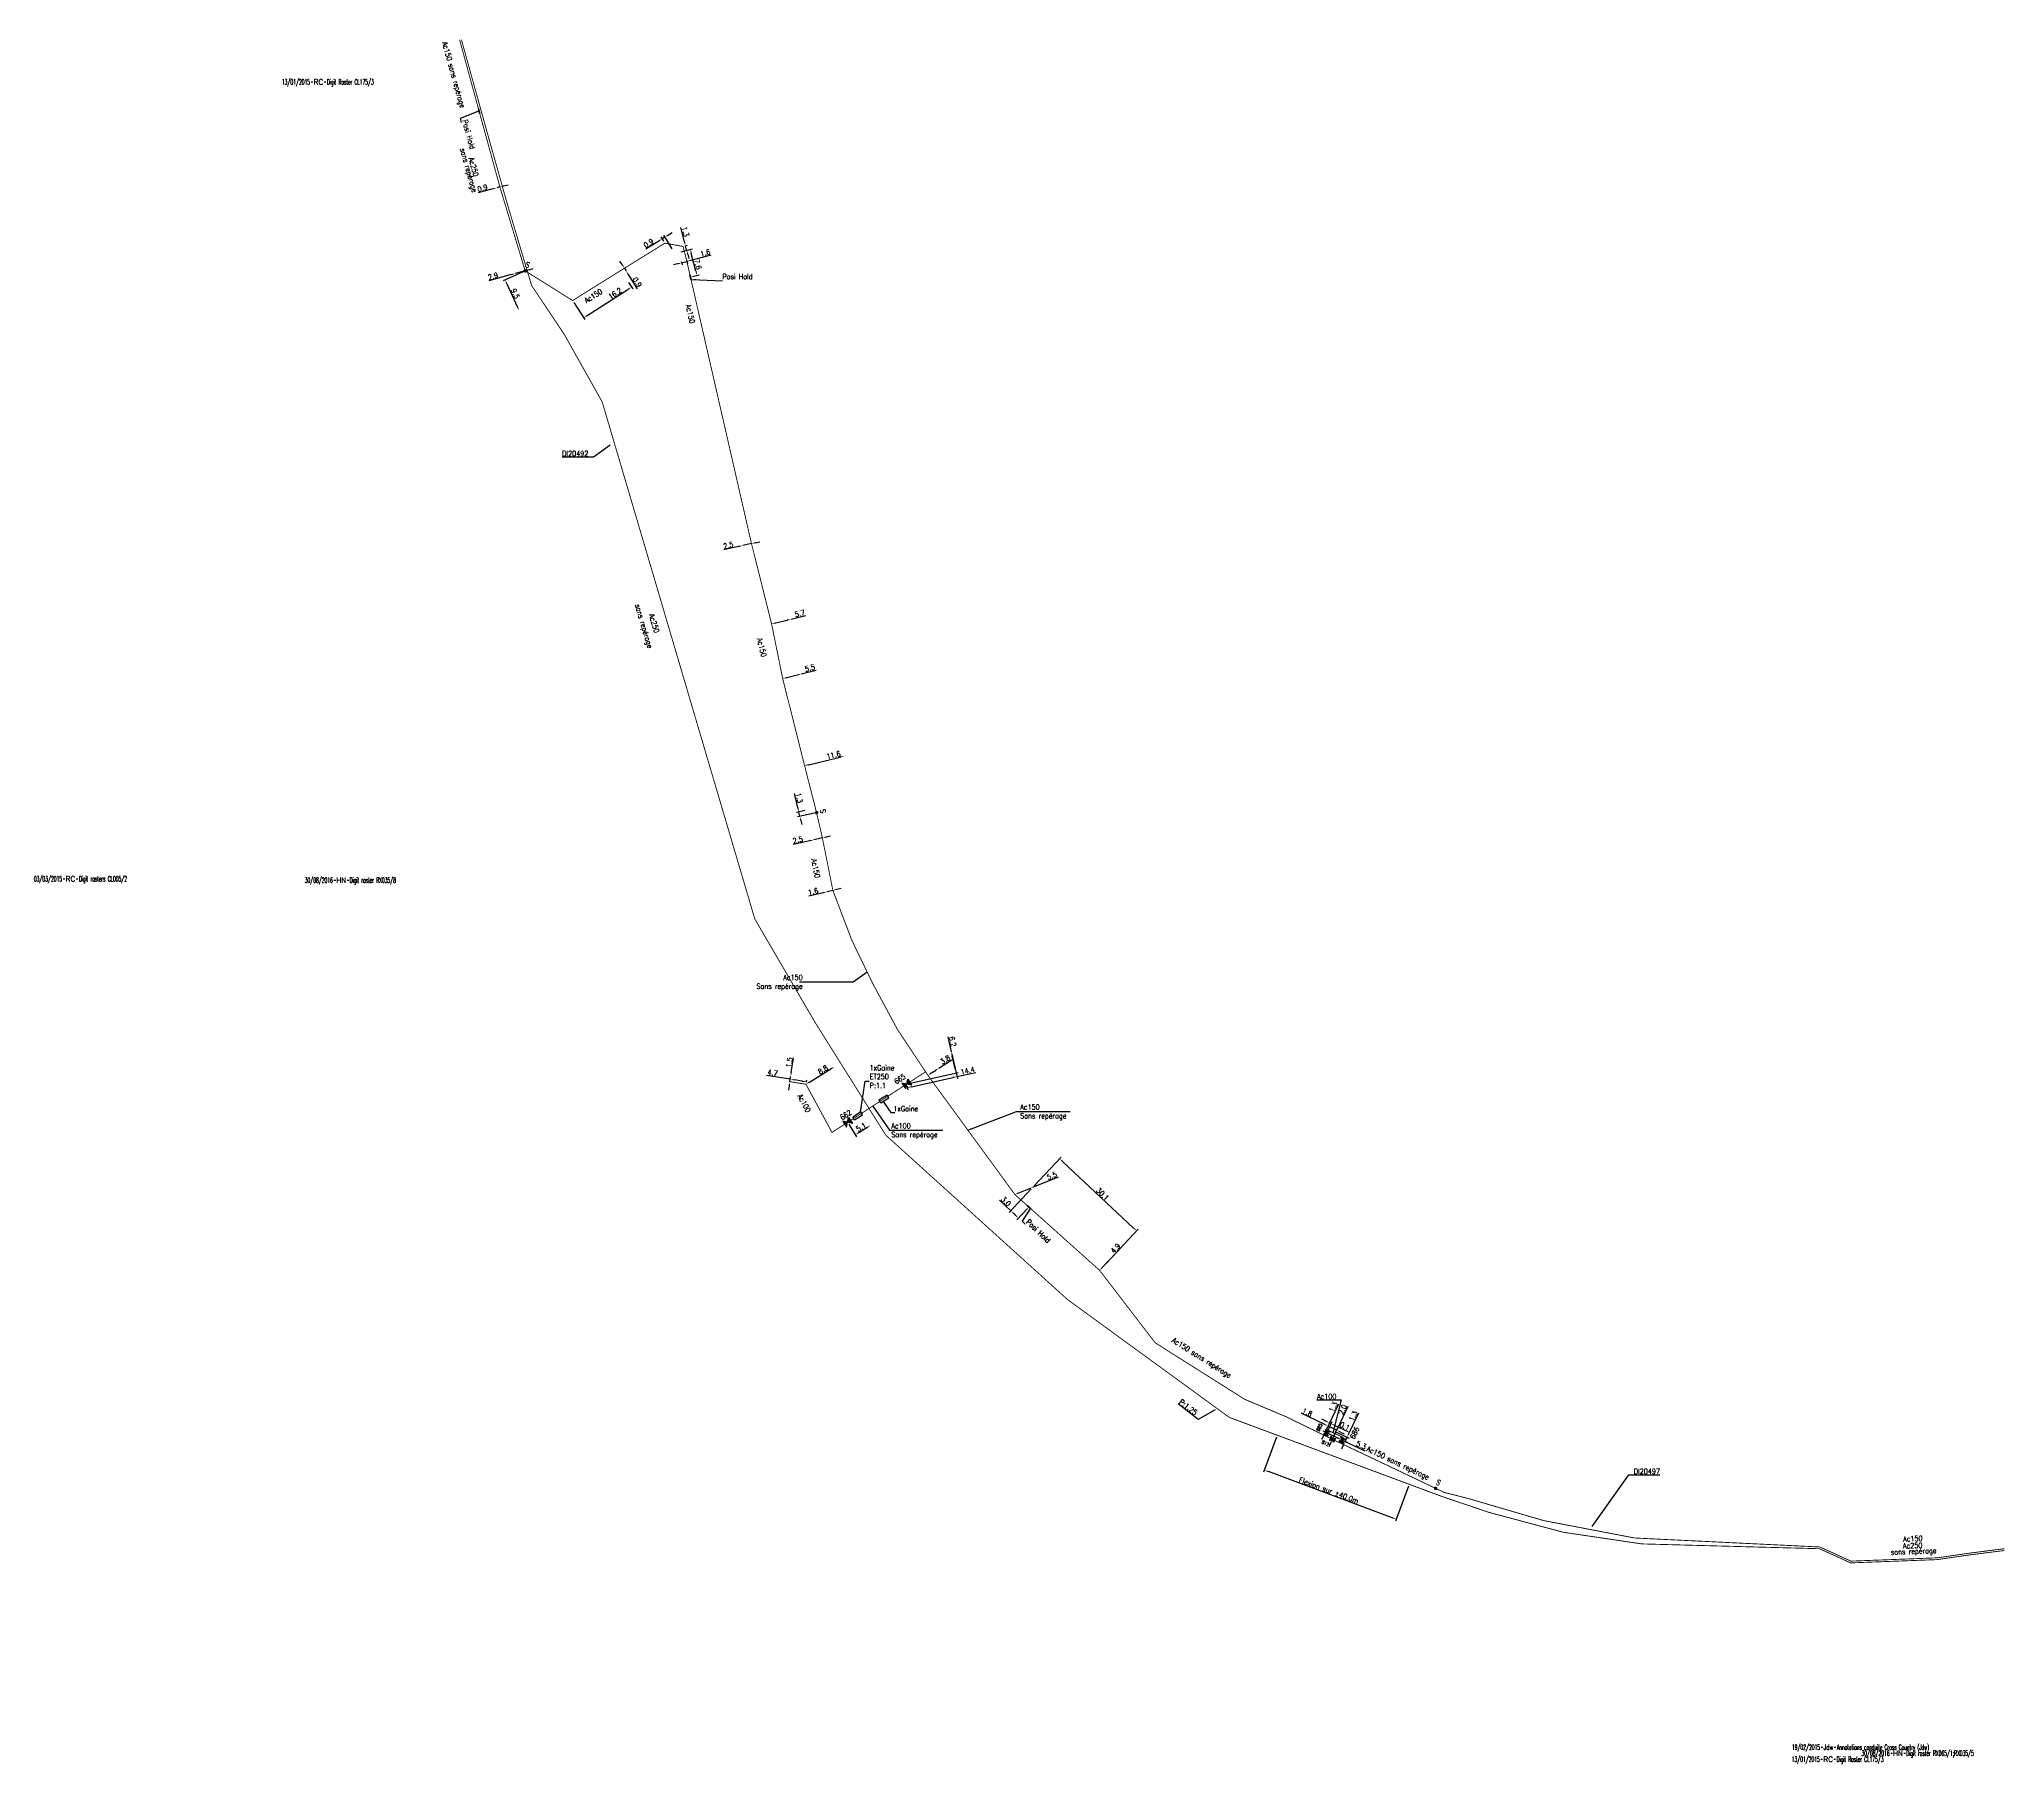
# Model space of a CAD drawing. Header units: millimetres. Extents: x 150000 to 151000, y 126510 to 127007.
# Drawn here: x 150441 to 151000, y 126510 to 127000 of the extents above; entities that cross this region are included whole.
import ezdxf
from ezdxf.enums import TextEntityAlignment as Align

# ---------------------------------------------------------------- set-up
doc = ezdxf.new("R2010")
doc.units = ezdxf.units.MM
doc.header["$PDMODE"] = 34
doc.layers.get('0').update_dxf_attribs({"linetype": 'CONTINUOUS'})
doc.layers.get('Defpoints').update_dxf_attribs({"linetype": 'CONTINUOUS'})
for name, color, linetype in [('G_120', 4, 'CONTINUOUS'), ('G_300', 7, 'CONTINUOUS'), ('G_340', 7, 'CONTINUOUS'), ('G_400', 7, 'CONTINUOUS'), ('G_910', 7, 'CONTINUOUS')]:
    doc.layers.add(name, color=color, linetype=linetype)
doc.styles.add('G_ROMANS', font='ROMANS.SHX', dxfattribs={"width": 0.75})
doc.styles.get("Standard").update_dxf_attribs({"font": 'romans.shx', "width": 0.85})
doc.linetypes.add('G_CROSS_COUNTRY', pattern='A,8,-7.08,["CROSS COUNTRY",Standard,S=1,R=0,X=-6.34,Y=-0.5],-7.08', length=22.16)
doc.linetypes.add('G_typB_AP', pattern='A,5,-0.3,["o",Standard,S=1.5,R=0,X=0,Y=-0.5],-1.65', length=6.95)
doc.dimstyles.get("Standard").update_dxf_attribs({"dimtxt": 1.5, "dimasz": 1.2, "dimexe": 0.625, "dimexo": 0.625, "dimgap": 0.25, "dimtad": 1, "dimdec": 1, "dimzin": 0, "dimdsep": 46, "dimtxsty": 'Standard', "dimcen": -0.5, "dimadec": 0, "dimazin": 0, "dimtfac": 1, "dimtdec": 1, "dimtmove": 0, "dimatfit": 3, "dimfxl": 0, "dimtolj": 1, "dimtzin": 0, "dimarcsym": 0})

# ---------------------------------------------------------------- blocks, each defined once
blk = doc.blocks.new('*D3')
at = {"layer": 'Defpoints', "color": 0, "linetype": 'Continuous', "transparency": 16777216}
for p in [(150579.33, 126934.3), (150577.59, 126923.07), (150577.59, 126923.07)]:
    blk.add_point(p, dxfattribs=at)
at = {"layer": 'G_300', "color": 0, "linetype": 'Continuous', "lineweight": -2, "transparency": 16777216}
for p, q in [((150578.76, 126934.04), (150573.08, 126931.45)), ((150574.14, 126930.62), (150577.09, 126924.16))]:
    blk.add_line(p, q, dxfattribs=at)
at = {"layer": 'G_300', "color": 0, "linetype": 'Continuous', "transparency": 16777216}
for points in [[(150574.32, 126930.7), (150573.96, 126930.54), (150573.64, 126931.71)], [(150577.27, 126924.24), (150576.91, 126924.08), (150577.59, 126923.07)]]:
    blk.add_solid(points, dxfattribs=at)
at = {"layer": 'G_300', "color": 0, "linetype": 'Continuous', "transparency": 16777216, "insert": (150576.53, 126927.8), "char_height": 1.5, "attachment_point": 5, "rotation": 294.5257}
blk.add_mtext('\\A1;9.5', dxfattribs=at)
blk = doc.blocks.new('*D4')
at = {"layer": 'Defpoints', "color": 0, "linetype": 'Continuous', "transparency": 16777216}
for p in [(150576.53, 126933.53), (150576.53, 126933.53), (150579.33, 126934.3)]:
    blk.add_point(p, dxfattribs=at)
at = {"layer": 'G_300', "color": 0, "linetype": 'Continuous', "lineweight": -2, "transparency": 16777216}
for p, q in [((150575.38, 126933.21), (150568.96, 126931.43)), ((150579.33, 126934.3), (150576.53, 126933.53)), ((150580.48, 126934.62), (150581.64, 126934.94))]:
    blk.add_line(p, q, dxfattribs=at)
at = {"layer": 'G_300', "color": 0, "linetype": 'Continuous', "transparency": 16777216}
for points in [[(150575.32, 126933.4), (150575.43, 126933.01), (150576.53, 126933.53)], [(150580.43, 126934.82), (150580.54, 126934.43), (150579.33, 126934.3)]]:
    blk.add_solid(points, dxfattribs=at)
at = {"layer": 'G_300', "color": 0, "linetype": 'Continuous', "transparency": 16777216, "insert": (150570.19, 126932.81), "char_height": 1.5, "attachment_point": 5, "rotation": 15.5057}
blk.add_mtext('\\A1;2.9', dxfattribs=at)
blk = doc.blocks.new('*D5')
at = {"layer": 'Defpoints', "color": 0, "linetype": 'Continuous', "transparency": 16777216}
for p in [(150607.56, 126935.04), (150608.02, 126934.29), (150608.02, 126934.29)]:
    blk.add_point(p, dxfattribs=at)
at = {"layer": 'G_120', "color": 0, "linetype": 'Continuous', "lineweight": -2, "transparency": 16777216}
for p, q in [((150606.93, 126936.06), (150606.29, 126937.08)), ((150607.56, 126935.04), (150608.02, 126934.29)), ((150608.65, 126933.27), (150611.16, 126929.21))]:
    blk.add_line(p, q, dxfattribs=at)
at = {"layer": 'G_120', "color": 0, "linetype": 'Continuous', "transparency": 16777216}
for points in [[(150607.1, 126936.16), (150606.76, 126935.95), (150607.56, 126935.04)], [(150608.82, 126933.37), (150608.48, 126933.16), (150608.02, 126934.29)]]:
    blk.add_solid(points, dxfattribs=at)
at = {"layer": 'G_120', "color": 0, "linetype": 'Continuous', "transparency": 16777216, "insert": (150611.19, 126931.06), "char_height": 1.5, "attachment_point": 5, "rotation": 301.7346}
blk.add_mtext('\\A1;0.9', dxfattribs=at)
blk = doc.blocks.new('*D6')
at = {"layer": 'Defpoints', "color": 0, "linetype": 'Continuous', "transparency": 16777216}
for p in [(150619.07, 126943.88), (150619.09, 126942.17), (150621.51, 126940.04)]:
    blk.add_point(p, dxfattribs=at)
at = {"layer": 'G_120', "color": 0, "linetype": 'Continuous', "lineweight": -2, "transparency": 16777216}
for p, q in [((150618.76, 126942.7), (150617.98, 126943.93)), ((150621.17, 126940.56), (150618.74, 126944.41)), ((150620.08, 126944.52), (150621.1, 126945.17)), ((150617.3, 126942.76), (150613.66, 126940.45)), ((150619.07, 126943.88), (150618.31, 126943.4))]:
    blk.add_line(p, q, dxfattribs=at)
at = {"layer": 'G_120', "color": 0, "linetype": 'Continuous', "transparency": 16777216}
for points in [[(150619.98, 126944.69), (150620.19, 126944.35), (150619.07, 126943.88)], [(150617.19, 126942.93), (150617.4, 126942.59), (150618.31, 126943.4)]]:
    blk.add_solid(points, dxfattribs=at)
at = {"layer": 'G_120', "color": 0, "linetype": 'Continuous', "transparency": 16777216, "insert": (150614.43, 126942.13), "char_height": 1.5, "attachment_point": 5, "rotation": 32.3565}
blk.add_mtext('\\A1;0.9', dxfattribs=at)
blk = doc.blocks.new('*D7')
at = {"layer": 'Defpoints', "color": 0, "linetype": 'Continuous', "transparency": 16777216}
for p in [(150623.61, 126937.49), (150623.84, 126936.6), (150625.11, 126937.89)]:
    blk.add_point(p, dxfattribs=at)
at = {"layer": 'G_120', "color": 0, "linetype": 'Continuous', "lineweight": -2, "transparency": 16777216}
for p, q in [((150626.5, 126937.3), (150632.25, 126938.8)), ((150622.68, 126936.3), (150621.52, 126935.99)), ((150623.77, 126936.89), (150624, 126935.99)), ((150623.84, 126936.6), (150625.34, 126936.99)), ((150625.27, 126937.28), (150625.5, 126936.39))]:
    blk.add_line(p, q, dxfattribs=at)
at = {"layer": 'G_120', "color": 0, "linetype": 'Continuous', "transparency": 16777216}
for points in [[(150622.63, 126936.49), (150622.73, 126936.1), (150623.84, 126936.6)], [(150626.45, 126937.49), (150626.55, 126937.1), (150625.34, 126936.99)]]:
    blk.add_solid(points, dxfattribs=at)
at = {"layer": 'G_120', "color": 0, "linetype": 'Continuous', "transparency": 16777216, "insert": (150630.55, 126939.39), "char_height": 1.5, "attachment_point": 5, "rotation": 14.677}
blk.add_mtext('\\A1;1.6', dxfattribs=at)
blk = doc.blocks.new('*D8')
at = {"layer": 'Defpoints', "color": 0, "linetype": 'Continuous', "transparency": 16777216}
for p in [(150623.06, 126939.57), (150624.23, 126941.22), (150625.26, 126940.15)]:
    blk.add_point(p, dxfattribs=at)
at = {"layer": 'G_120', "color": 0, "linetype": 'Continuous', "lineweight": -2, "transparency": 16777216}
for p, q in [((150624.62, 126942.57), (150623.56, 126946.62)), ((150623.67, 126939.73), (150625.86, 126940.31)), ((150624.84, 126941.38), (150625.53, 126941.56)), ((150625.26, 126940.15), (150624.93, 126941.4)), ((150625.56, 126938.99), (150625.87, 126937.83))]:
    blk.add_line(p, q, dxfattribs=at)
at = {"layer": 'G_120', "color": 0, "linetype": 'Continuous', "transparency": 16777216}
for points in [[(150624.82, 126942.62), (150624.43, 126942.52), (150624.93, 126941.4)], [(150625.75, 126939.04), (150625.37, 126938.94), (150625.26, 126940.15)]]:
    blk.add_solid(points, dxfattribs=at)
at = {"layer": 'G_120', "color": 0, "linetype": 'Continuous', "transparency": 16777216, "insert": (150624.91, 126945.43), "char_height": 1.5, "attachment_point": 5, "rotation": 284.677}
blk.add_mtext('\\A1;1.3', dxfattribs=at)
blk = doc.blocks.new('*D9')
at = {"layer": 'Defpoints', "color": 0, "linetype": 'Continuous', "transparency": 16777216}
for p in [(150571.27, 126957.9), (150571.27, 126957.9), (150572.14, 126958.14)]:
    blk.add_point(p, dxfattribs=at)
at = {"layer": 'G_120', "color": 0, "linetype": 'Continuous', "lineweight": -2, "transparency": 16777216}
for p, q in [((150570.11, 126957.58), (150565.95, 126956.44)), ((150572.14, 126958.14), (150571.27, 126957.9)), ((150573.29, 126958.45), (150574.45, 126958.77))]:
    blk.add_line(p, q, dxfattribs=at)
at = {"layer": 'G_120', "color": 0, "linetype": 'Continuous', "transparency": 16777216}
for points in [[(150570.06, 126957.77), (150570.16, 126957.39), (150571.27, 126957.9)], [(150573.24, 126958.65), (150573.35, 126958.26), (150572.14, 126958.14)]]:
    blk.add_solid(points, dxfattribs=at)
at = {"layer": 'G_120', "color": 0, "linetype": 'Continuous', "transparency": 16777216, "insert": (150567.19, 126957.82), "char_height": 1.5, "attachment_point": 5, "rotation": 15.3228}
blk.add_mtext('\\A1;0.9', dxfattribs=at)
blk = doc.blocks.new('*D10')
at = {"layer": 'Defpoints', "color": 0, "linetype": 'Continuous', "transparency": 16777216}
for p in [(150641.22, 126856.18), (150641.22, 126856.18), (150643.7, 126856.73)]:
    blk.add_point(p, dxfattribs=at)
at = {"layer": 'G_120', "color": 0, "linetype": 'Continuous', "lineweight": -2, "transparency": 16777216}
for p, q in [((150640.05, 126855.92), (150635.79, 126854.96)), ((150643.7, 126856.73), (150641.22, 126856.18)), ((150644.87, 126856.99), (150646.04, 126857.25))]:
    blk.add_line(p, q, dxfattribs=at)
at = {"layer": 'G_120', "color": 0, "linetype": 'Continuous', "transparency": 16777216}
for points in [[(150640.01, 126856.11), (150640.1, 126855.72), (150641.22, 126856.18)], [(150644.83, 126857.19), (150644.92, 126856.8), (150643.7, 126856.73)]]:
    blk.add_solid(points, dxfattribs=at)
at = {"layer": 'G_120', "color": 0, "linetype": 'Continuous', "transparency": 16777216, "insert": (150637.12, 126856.28), "char_height": 1.5, "attachment_point": 5, "rotation": 12.5925}
blk.add_mtext('\\A1;2.5', dxfattribs=at)
blk = doc.blocks.new('*D11')
at = {"layer": 'Defpoints', "color": 0, "linetype": 'Continuous', "transparency": 16777216}
for p in [(150649.42, 126833.88), (150654.95, 126835.24), (150654.95, 126835.24)]:
    blk.add_point(p, dxfattribs=at)
at = {"layer": 'G_120', "color": 0, "linetype": 'Continuous', "lineweight": -2, "transparency": 16777216}
for p, q in [((150650.58, 126834.17), (150653.79, 126834.95)), ((150654.95, 126835.24), (150659.2, 126836.29))]:
    blk.add_line(p, q, dxfattribs=at)
at = {"layer": 'G_120', "color": 0, "linetype": 'Continuous', "transparency": 16777216}
for points in [[(150650.54, 126834.36), (150650.63, 126833.97), (150649.42, 126833.88)], [(150653.74, 126835.15), (150653.84, 126834.76), (150654.95, 126835.24)]]:
    blk.add_solid(points, dxfattribs=at)
at = {"layer": 'G_120', "color": 0, "linetype": 'Continuous', "transparency": 16777216, "insert": (150657.42, 126836.88), "char_height": 1.5, "attachment_point": 5, "rotation": 13.8331}
blk.add_mtext('\\A1;5.7', dxfattribs=at)
blk = doc.blocks.new('*D12')
at = {"layer": 'Defpoints', "color": 0, "linetype": 'Continuous', "transparency": 16777216}
for p in [(150652.58, 126818.34), (150657.86, 126819.69), (150657.86, 126819.69)]:
    blk.add_point(p, dxfattribs=at)
at = {"layer": 'G_120', "color": 0, "linetype": 'Continuous', "lineweight": -2, "transparency": 16777216}
for p, q in [((150653.74, 126818.64), (150656.7, 126819.4)), ((150657.86, 126819.69), (150662.1, 126820.78))]:
    blk.add_line(p, q, dxfattribs=at)
at = {"layer": 'G_120', "color": 0, "linetype": 'Continuous', "transparency": 16777216}
for points in [[(150653.69, 126818.83), (150653.79, 126818.45), (150652.58, 126818.34)], [(150656.65, 126819.59), (150656.75, 126819.2), (150657.86, 126819.69)]]:
    blk.add_solid(points, dxfattribs=at)
at = {"layer": 'G_120', "color": 0, "linetype": 'Continuous', "transparency": 16777216, "insert": (150660.31, 126821.35), "char_height": 1.5, "attachment_point": 5, "rotation": 14.3452}
blk.add_mtext('\\A1;5.5', dxfattribs=at)
blk = doc.blocks.new('*D13')
at = {"layer": 'Defpoints', "color": 0, "linetype": 'Continuous', "transparency": 16777216}
for p in [(150658.8, 126793.59), (150670.06, 126796.32), (150670.06, 126796.32)]:
    blk.add_point(p, dxfattribs=at)
at = {"layer": 'G_120', "color": 0, "linetype": 'Continuous', "lineweight": -2, "transparency": 16777216}
blk.add_line((150659.97, 126793.87), (150668.89, 126796.04), dxfattribs=at)
at = {"layer": 'G_120', "color": 0, "linetype": 'Continuous', "transparency": 16777216}
for points in [[(150659.92, 126794.07), (150660.02, 126793.68), (150658.8, 126793.59)], [(150668.84, 126796.23), (150668.94, 126795.84), (150670.06, 126796.32)]]:
    blk.add_solid(points, dxfattribs=at)
at = {"layer": 'G_120', "color": 0, "linetype": 'Continuous', "transparency": 16777216, "insert": (150667.01, 126796.61), "char_height": 1.5, "attachment_point": 5, "rotation": 13.6262}
blk.add_mtext('\\A1;11.6', dxfattribs=at)
blk = doc.blocks.new('*D14')
at = {"layer": 'Defpoints', "color": 0, "linetype": 'Continuous', "transparency": 16777216}
for p in [(150661.42, 126772.52), (150661.42, 126772.52), (150663.86, 126773.09)]:
    blk.add_point(p, dxfattribs=at)
at = {"layer": 'G_120', "color": 0, "linetype": 'Continuous', "lineweight": -2, "transparency": 16777216}
for p, q in [((150660.25, 126772.25), (150655.55, 126771.17)), ((150663.86, 126773.09), (150661.42, 126772.52)), ((150665.03, 126773.36), (150666.2, 126773.63))]:
    blk.add_line(p, q, dxfattribs=at)
at = {"layer": 'G_120', "color": 0, "linetype": 'Continuous', "transparency": 16777216}
for points in [[(150660.2, 126772.45), (150660.29, 126772.06), (150661.42, 126772.52)], [(150664.99, 126773.55), (150665.08, 126773.16), (150663.86, 126773.09)]]:
    blk.add_solid(points, dxfattribs=at)
at = {"layer": 'G_120', "color": 0, "linetype": 'Continuous', "transparency": 16777216, "insert": (150656.87, 126772.5), "char_height": 1.5, "attachment_point": 5, "rotation": 12.9813}
blk.add_mtext('\\A1;2.5', dxfattribs=at)
blk = doc.blocks.new('*D15')
at = {"layer": 'Defpoints', "color": 0, "linetype": 'Continuous', "transparency": 16777216}
for p in [(150657.15, 126780.42), (150659.47, 126780.96), (150662.21, 126780.25)]:
    blk.add_point(p, dxfattribs=at)
at = {"layer": 'G_300', "color": 0, "linetype": 'Continuous', "lineweight": -2, "transparency": 16777216}
for p, q in [((150656.88, 126781.59), (150655.94, 126785.67)), ((150658.87, 126780.82), (150656.54, 126780.28)), ((150661.6, 126780.11), (150656.83, 126779.01)), ((150657.44, 126779.15), (150657.15, 126780.42)), ((150657.71, 126777.98), (150657.98, 126776.82))]:
    blk.add_line(p, q, dxfattribs=at)
at = {"layer": 'G_300', "color": 0, "linetype": 'Continuous', "transparency": 16777216}
for points in [[(150657.08, 126781.63), (150656.69, 126781.54), (150657.15, 126780.42)], [(150657.91, 126778.03), (150657.52, 126777.94), (150657.44, 126779.15)]]:
    blk.add_solid(points, dxfattribs=at)
at = {"layer": 'G_300', "color": 0, "linetype": 'Continuous', "transparency": 16777216, "insert": (150657.25, 126784.44), "char_height": 1.5, "attachment_point": 5, "rotation": 282.9813}
blk.add_mtext('\\A1;1.3', dxfattribs=at)
blk = doc.blocks.new('*D16')
at = {"layer": 'Defpoints', "color": 0, "linetype": 'Continuous', "transparency": 16777216}
for p in [(150665.25, 126757.75), (150665.25, 126757.75), (150666.84, 126758.14)]:
    blk.add_point(p, dxfattribs=at)
at = {"layer": 'G_120', "color": 0, "linetype": 'Continuous', "lineweight": -2, "transparency": 16777216}
for p, q in [((150664.08, 126757.47), (150660.01, 126756.47)), ((150666.84, 126758.14), (150665.25, 126757.75)), ((150668.01, 126758.43), (150669.17, 126758.72))]:
    blk.add_line(p, q, dxfattribs=at)
at = {"layer": 'G_120', "color": 0, "linetype": 'Continuous', "transparency": 16777216}
for points in [[(150664.04, 126757.66), (150664.13, 126757.27), (150665.25, 126757.75)], [(150667.96, 126758.62), (150668.05, 126758.24), (150666.84, 126758.14)]]:
    blk.add_solid(points, dxfattribs=at)
at = {"layer": 'G_120', "color": 0, "linetype": 'Continuous', "transparency": 16777216, "insert": (150661.23, 126757.79), "char_height": 1.5, "attachment_point": 5, "rotation": 13.8106}
blk.add_mtext('\\A1;1.6', dxfattribs=at)
blk = doc.blocks.new('*D17')
at = {"layer": 'Defpoints', "color": 0, "linetype": 'Continuous', "transparency": 16777216}
for p in [(150671.04, 126692.19), (150677.57, 126691.31), (150677.57, 126691.31)]:
    blk.add_point(p, dxfattribs=at)
at = {"layer": 'G_300', "color": 0, "linetype": 'Continuous', "lineweight": -2, "transparency": 16777216}
for p, q in [((150671.37, 126691.66), (150673.55, 126688.1)), ((150674.24, 126689.27), (150676.55, 126690.68))]:
    blk.add_line(p, q, dxfattribs=at)
at = {"layer": 'G_300', "color": 0, "linetype": 'Continuous', "transparency": 16777216}
for points in [[(150674.14, 126689.44), (150674.35, 126689.1), (150673.22, 126688.64)], [(150676.44, 126690.85), (150676.65, 126690.51), (150677.57, 126691.31)]]:
    blk.add_solid(points, dxfattribs=at)
at = {"layer": 'G_300', "color": 0, "linetype": 'Continuous', "transparency": 16777216, "insert": (150674.87, 126690.82), "char_height": 1.5, "attachment_point": 5, "rotation": 31.5481}
blk.add_mtext('\\A1;5.1', dxfattribs=at)
blk = doc.blocks.new('*D18')
at = {"layer": 'Defpoints', "color": 0, "linetype": 'Continuous', "transparency": 16777216}
for p in [(150700.56, 126712.24), (150702.13, 126705.18), (150687.85, 126703.06)]:
    blk.add_point(p, dxfattribs=at)
at = {"layer": 'G_300', "color": 0, "linetype": 'Continuous', "lineweight": -2, "transparency": 16777216}
for p, q in [((150700.69, 126711.63), (150702.26, 126704.57)), ((150689.24, 126702.31), (150700.96, 126704.92)), ((150702.13, 126705.18), (150707.46, 126706.37)), ((150687.98, 126702.45), (150688.21, 126701.44))]:
    blk.add_line(p, q, dxfattribs=at)
at = {"layer": 'G_300', "color": 0, "linetype": 'Continuous', "transparency": 16777216}
for points in [[(150700.91, 126705.12), (150701, 126704.73), (150702.13, 126705.18)], [(150689.2, 126702.51), (150689.29, 126702.12), (150688.07, 126702.05)]]:
    blk.add_solid(points, dxfattribs=at)
at = {"layer": 'G_300', "color": 0, "linetype": 'Continuous', "transparency": 16777216, "insert": (150705.16, 126706.88), "char_height": 1.5, "attachment_point": 5, "rotation": 12.5522}
blk.add_mtext('\\A1;14.4', dxfattribs=at)
blk = doc.blocks.new('*D19')
at = {"layer": 'Defpoints', "color": 0, "linetype": 'Continuous', "transparency": 16777216}
for p in [(150700.56, 126712.24), (150700.56, 126712.24), (150687.85, 126703.06)]:
    blk.add_point(p, dxfattribs=at)
at = {"layer": 'G_300', "color": 0, "linetype": 'Continuous', "lineweight": -2, "transparency": 16777216}
for p, q in [((150700.56, 126712.24), (150699.62, 126716.45)), ((150701.64, 126707.36), (150700.82, 126711.07)), ((150688.46, 126703.2), (150702.51, 126706.33))]:
    blk.add_line(p, q, dxfattribs=at)
at = {"layer": 'G_300', "color": 0, "linetype": 'Continuous', "transparency": 16777216}
for points in [[(150701.01, 126711.12), (150700.62, 126711.03), (150700.56, 126712.24)], [(150701.84, 126707.41), (150701.45, 126707.32), (150701.9, 126706.19)]]:
    blk.add_solid(points, dxfattribs=at)
at = {"layer": 'G_300', "color": 0, "linetype": 'Continuous', "transparency": 16777216, "insert": (150700.93, 126715.15), "char_height": 1.5, "attachment_point": 5, "rotation": 282.5522}
blk.add_mtext('\\A1;6.2', dxfattribs=at)
blk = doc.blocks.new('*D20')
at = {"layer": 'Defpoints', "color": 0, "linetype": 'Continuous', "transparency": 16777216}
for p in [(150654.6, 126703.74), (150654.83, 126705.17), (150654.83, 126705.17)]:
    blk.add_point(p, dxfattribs=at)
at = {"layer": 'G_120', "color": 0, "linetype": 'Continuous', "lineweight": -2, "transparency": 16777216}
for p, q in [((150655.02, 126706.36), (150655.69, 126710.49)), ((150654.6, 126703.74), (150654.83, 126705.17)), ((150654.41, 126702.56), (150654.22, 126701.37))]:
    blk.add_line(p, q, dxfattribs=at)
at = {"layer": 'G_120', "color": 0, "linetype": 'Continuous', "transparency": 16777216}
for points in [[(150654.21, 126702.59), (150654.61, 126702.53), (150654.6, 126703.74)], [(150654.83, 126706.39), (150655.22, 126706.33), (150654.83, 126705.17)]]:
    blk.add_solid(points, dxfattribs=at)
at = {"layer": 'G_120', "color": 0, "linetype": 'Continuous', "transparency": 16777216, "insert": (150654.47, 126709.18), "char_height": 1.5, "attachment_point": 5, "rotation": 80.8545}
blk.add_mtext('\\A1;1.5', dxfattribs=at)
blk = doc.blocks.new('*D21')
at = {"layer": 'Defpoints', "color": 0, "linetype": 'Continuous', "transparency": 16777216}
for p in [(150654.6, 126703.74), (150654.71, 126704.43), (150659.19, 126703)]:
    blk.add_point(p, dxfattribs=at)
at = {"layer": 'G_120', "color": 0, "linetype": 'Continuous', "lineweight": -2, "transparency": 16777216}
for p, q in [((150654.71, 126704.43), (150647.97, 126705.51)), ((150654.7, 126704.36), (150654.81, 126705.04)), ((150658.12, 126703.88), (150655.9, 126704.24)), ((150659.29, 126703.62), (150659.4, 126704.31))]:
    blk.add_line(p, q, dxfattribs=at)
at = {"layer": 'G_120', "color": 0, "linetype": 'Continuous', "transparency": 16777216}
for points in [[(150655.93, 126704.43), (150655.87, 126704.04), (150654.71, 126704.43)], [(150658.15, 126704.08), (150658.09, 126703.68), (150659.3, 126703.69)]]:
    blk.add_solid(points, dxfattribs=at)
at = {"layer": 'G_120', "color": 0, "linetype": 'Continuous', "transparency": 16777216, "insert": (150649.7, 126706.25), "char_height": 1.5, "attachment_point": 5, "rotation": 350.8545}
blk.add_mtext('\\A1;4.7', dxfattribs=at)
blk = doc.blocks.new('*D22')
at = {"layer": 'Defpoints', "color": 0, "linetype": 'Continuous', "transparency": 16777216}
for p in [(150667.32, 126707.99), (150667.32, 126707.99), (150659.19, 126703)]:
    blk.add_point(p, dxfattribs=at)
at = {"layer": 'G_120', "color": 0, "linetype": 'Continuous', "lineweight": -2, "transparency": 16777216}
blk.add_line((150660.22, 126703.63), (150666.3, 126707.37), dxfattribs=at)
at = {"layer": 'G_120', "color": 0, "linetype": 'Continuous', "transparency": 16777216}
for points in [[(150660.11, 126703.8), (150660.32, 126703.46), (150659.19, 126703)], [(150666.2, 126707.54), (150666.4, 126707.2), (150667.32, 126707.99)]]:
    blk.add_solid(points, dxfattribs=at)
at = {"layer": 'G_120', "color": 0, "linetype": 'Continuous', "transparency": 16777216, "insert": (150664.03, 126707.15), "char_height": 1.5, "attachment_point": 5, "rotation": 31.5481}
blk.add_mtext('\\A1;8.8', dxfattribs=at)
blk = doc.blocks.new('*D23')
at = {"layer": 'Defpoints', "color": 0, "linetype": 'Continuous', "transparency": 16777216}
for p in [(150693.84, 126705.57), (150697, 126707.61), (150697, 126707.61)]:
    blk.add_point(p, dxfattribs=at)
at = {"layer": 'G_120', "color": 0, "linetype": 'Continuous', "lineweight": -2, "transparency": 16777216}
for p, q in [((150697, 126707.61), (150700.68, 126709.97)), ((150694.85, 126706.22), (150695.99, 126706.96))]:
    blk.add_line(p, q, dxfattribs=at)
at = {"layer": 'G_120', "color": 0, "linetype": 'Continuous', "transparency": 16777216}
for points in [[(150694.74, 126706.39), (150694.96, 126706.05), (150693.84, 126705.57)], [(150695.88, 126707.13), (150696.1, 126706.79), (150697, 126707.61)]]:
    blk.add_solid(points, dxfattribs=at)
at = {"layer": 'G_120', "color": 0, "linetype": 'Continuous', "transparency": 16777216, "insert": (150698.8, 126709.95), "char_height": 1.5, "attachment_point": 5, "rotation": 32.7531}
blk.add_mtext('\\A1;3.8', dxfattribs=at)
blk = doc.blocks.new('*D24')
at = {"layer": 'Defpoints', "color": 0, "linetype": 'Continuous', "transparency": 16777216}
for p in [(150718.61, 126671.66), (150723.68, 126673.71), (150723.68, 126673.71)]:
    blk.add_point(p, dxfattribs=at)
at = {"layer": 'G_120', "color": 0, "linetype": 'Continuous', "lineweight": -2, "transparency": 16777216}
for p, q in [((150723.68, 126673.71), (150730.97, 126676.65)), ((150719.72, 126672.11), (150722.57, 126673.26))]:
    blk.add_line(p, q, dxfattribs=at)
at = {"layer": 'G_120', "color": 0, "linetype": 'Continuous', "transparency": 16777216}
for points in [[(150719.65, 126672.29), (150719.8, 126671.92), (150718.61, 126671.66)], [(150722.49, 126673.44), (150722.64, 126673.07), (150723.68, 126673.71)]]:
    blk.add_solid(points, dxfattribs=at)
at = {"layer": 'G_120', "color": 0, "linetype": 'Continuous', "transparency": 16777216, "insert": (150729.12, 126676.99), "char_height": 1.5, "attachment_point": 5, "rotation": 22.0138}
blk.add_mtext('\\A1;5.5', dxfattribs=at)
blk = doc.blocks.new('*D25')
at = {"layer": 'Defpoints', "color": 0, "linetype": 'Continuous', "transparency": 16777216}
for p in [(150723.68, 126673.71), (150717.42, 126667.03), (150722.59, 126668.1)]:
    blk.add_point(p, dxfattribs=at)
at = {"layer": 'G_340', "color": 0, "linetype": 'Continuous', "lineweight": -2, "transparency": 16777216}
for p, q in [((150717.42, 126667.03), (150714.23, 126670.02)), ((150723.25, 126673.25), (150716.99, 126666.57)), ((150718.76, 126665.77), (150718.29, 126666.21)), ((150722.16, 126667.64), (150719.21, 126664.49))]:
    blk.add_line(p, q, dxfattribs=at)
at = {"layer": 'G_340', "color": 0, "linetype": 'Continuous', "transparency": 16777216}
for points in [[(150718.43, 126666.36), (150718.16, 126666.06), (150717.42, 126667.03)], [(150718.9, 126665.92), (150718.62, 126665.63), (150719.64, 126664.95)]]:
    blk.add_solid(points, dxfattribs=at)
at = {"layer": 'G_340', "color": 0, "linetype": 'Continuous', "transparency": 16777216, "insert": (150716.07, 126669.67), "char_height": 1.5, "attachment_point": 5, "rotation": 316.8382}
blk.add_mtext('\\A1;3.0', dxfattribs=at)
blk = doc.blocks.new('*D26')
at = {"layer": 'Defpoints', "color": 0, "linetype": 'Continuous', "transparency": 16777216}
for p in [(150731.33, 126681.86), (150723.68, 126673.71), (150744.24, 126651.7)]:
    blk.add_point(p, dxfattribs=at)
at = {"layer": 'G_120', "color": 0, "linetype": 'Continuous', "lineweight": -2, "transparency": 16777216}
for p, q in [((150724.11, 126674.16), (150731.75, 126682.32)), ((150752.37, 126662.13), (150732.2, 126681.04)), ((150744.66, 126652.16), (150753.67, 126661.76))]:
    blk.add_line(p, q, dxfattribs=at)
at = {"layer": 'G_120', "color": 0, "linetype": 'Continuous', "transparency": 16777216}
for points in [[(150732.34, 126681.19), (150732.07, 126680.9), (150731.33, 126681.86)], [(150752.51, 126662.27), (150752.23, 126661.98), (150753.25, 126661.31)]]:
    blk.add_solid(points, dxfattribs=at)
at = {"layer": 'G_120', "color": 0, "linetype": 'Continuous', "transparency": 16777216, "insert": (150743.54, 126671.78), "char_height": 1.5, "attachment_point": 5, "rotation": 316.8382}
blk.add_mtext('\\A1;30.1', dxfattribs=at)
blk = doc.blocks.new('*D27')
at = {"layer": 'Defpoints', "color": 0, "linetype": 'Continuous', "transparency": 16777216}
for p in [(150746.07, 126653.66), (150746.07, 126653.66), (150742.72, 126650.08)]:
    blk.add_point(p, dxfattribs=at)
at = {"layer": 'G_120', "color": 0, "linetype": 'Continuous', "lineweight": -2, "transparency": 16777216}
for p, q in [((150746.07, 126653.66), (150749.02, 126656.8)), ((150743.54, 126650.96), (150745.25, 126652.78))]:
    blk.add_line(p, q, dxfattribs=at)
at = {"layer": 'G_120', "color": 0, "linetype": 'Continuous', "transparency": 16777216}
for points in [[(150745.11, 126652.92), (150745.4, 126652.65), (150746.07, 126653.66)], [(150743.4, 126651.1), (150743.69, 126650.82), (150742.72, 126650.08)]]:
    blk.add_solid(points, dxfattribs=at)
at = {"layer": 'G_120', "color": 0, "linetype": 'Continuous', "transparency": 16777216, "insert": (150747.23, 126656.35), "char_height": 1.5, "attachment_point": 5, "rotation": 46.8382}
blk.add_mtext('\\A1;4.9', dxfattribs=at)
blk = doc.blocks.new('*D28')
at = {"layer": 'Defpoints', "color": 0, "linetype": 'Continuous', "transparency": 16777216}
for p in [(150807.34, 126603.91), (150807.88, 126606.2), (150808.12, 126606.72)]:
    blk.add_point(p, dxfattribs=at)
at = {"layer": 'G_300', "color": 0, "linetype": 'Continuous', "lineweight": -2, "transparency": 16777216}
for p, q in [((150807.04, 126607.23), (150805.95, 126607.74)), ((150807.6, 126604.48), (150808.83, 126607.07)), ((150808.12, 126606.72), (150808.57, 126606.5)), ((150808.14, 126606.77), (150808.39, 126607.28)), ((150809.65, 126605.99), (150813.27, 126604.27))]:
    blk.add_line(p, q, dxfattribs=at)
at = {"layer": 'G_300', "color": 0, "linetype": 'Continuous', "transparency": 16777216}
for points in [[(150807.12, 126607.41), (150806.95, 126607.05), (150808.12, 126606.72)], [(150809.74, 126606.17), (150809.56, 126605.81), (150808.57, 126606.5)]]:
    blk.add_solid(points, dxfattribs=at)
at = {"layer": 'G_300', "color": 0, "linetype": 'Continuous', "transparency": 16777216, "insert": (150812.43, 126605.78), "char_height": 1.5, "attachment_point": 5, "rotation": 334.6144}
blk.add_mtext('\\A1;0.1', dxfattribs=at)
blk = doc.blocks.new('*D29')
at = {"layer": 'Defpoints', "color": 0, "linetype": 'Continuous', "transparency": 16777216}
for p in [(150807.68, 126605.8), (150807.88, 126606.2), (150808.92, 126602.05)]:
    blk.add_point(p, dxfattribs=at)
at = {"layer": 'G_300', "color": 0, "linetype": 'Continuous', "lineweight": -2, "transparency": 16777216}
for p, q in [((150806.6, 126606.31), (150799.99, 126609.45)), ((150807.61, 126605.64), (150807.42, 126605.23)), ((150810.14, 126604.63), (150807.68, 126605.8)), ((150809.19, 126602.62), (150810.41, 126605.19)), ((150811.23, 126604.12), (150812.31, 126603.6))]:
    blk.add_line(p, q, dxfattribs=at)
at = {"layer": 'G_300', "color": 0, "linetype": 'Continuous', "transparency": 16777216}
for points in [[(150806.69, 126606.49), (150806.51, 126606.13), (150807.68, 126605.8)], [(150811.31, 126604.3), (150811.14, 126603.93), (150810.14, 126604.63)]]:
    blk.add_solid(points, dxfattribs=at)
at = {"layer": 'G_300', "color": 0, "linetype": 'Continuous', "transparency": 16777216, "insert": (150801.77, 126609.71), "char_height": 1.5, "attachment_point": 5, "rotation": 334.6144}
blk.add_mtext('\\A1;1.8', dxfattribs=at)
blk = doc.blocks.new('*D30')
at = {"layer": 'Defpoints', "color": 0, "linetype": 'Continuous', "transparency": 16777216}
for p in [(150806.89, 126604.12), (150807.88, 126606.2), (150811.68, 126601.85)]:
    blk.add_point(p, dxfattribs=at)
at = {"layer": 'G_300', "color": 0, "linetype": 'Continuous', "lineweight": -2, "transparency": 16777216}
for p, q in [((150807.61, 126605.64), (150806.62, 126603.56)), ((150807.97, 126603.61), (150810.6, 126602.37)), ((150811.68, 126601.85), (150818.1, 126598.81))]:
    blk.add_line(p, q, dxfattribs=at)
at = {"layer": 'G_300', "color": 0, "linetype": 'Continuous', "transparency": 16777216}
for points in [[(150808.06, 126603.79), (150807.89, 126603.43), (150806.89, 126604.12)], [(150810.68, 126602.55), (150810.51, 126602.18), (150811.68, 126601.85)]]:
    blk.add_solid(points, dxfattribs=at)
at = {"layer": 'G_300', "color": 0, "linetype": 'Continuous', "transparency": 16777216, "insert": (150817.09, 126600.39), "char_height": 1.5, "attachment_point": 5, "rotation": 334.6144}
blk.add_mtext('\\A1;5.3', dxfattribs=at)
blk = doc.blocks.new('*D31')
at = {"layer": 'Defpoints', "color": 0, "linetype": 'Continuous', "transparency": 16777216}
for p in [(150809.07, 126604.53), (150811.68, 126601.85), (150813.08, 126602.63)]:
    blk.add_point(p, dxfattribs=at)
at = {"layer": 'G_300', "color": 0, "linetype": 'Continuous', "lineweight": -2, "transparency": 16777216}
for p, q in [((150813.59, 126603.71), (150816.39, 126609.61)), ((150809.64, 126604.26), (150813.64, 126602.36)), ((150812, 126600.37), (150811.49, 126599.29)), ((150812.25, 126601.58), (150813.08, 126601.19)), ((150812.52, 126601.45), (150813.08, 126602.63))]:
    blk.add_line(p, q, dxfattribs=at)
at = {"layer": 'G_300', "color": 0, "linetype": 'Continuous', "transparency": 16777216}
for points in [[(150813.41, 126603.8), (150813.77, 126603.63), (150813.08, 126602.63)], [(150811.82, 126600.46), (150812.18, 126600.28), (150812.52, 126601.45)]]:
    blk.add_solid(points, dxfattribs=at)
at = {"layer": 'G_300', "color": 0, "linetype": 'Continuous', "transparency": 16777216, "insert": (150814.84, 126608.68), "char_height": 1.5, "attachment_point": 5, "rotation": 64.6144}
blk.add_mtext('\\A1;1.3', dxfattribs=at)
blk = doc.blocks.new('*D32')
at = {"layer": 'Defpoints', "color": 0, "linetype": 'Continuous', "transparency": 16777216}
for p in [(150809.07, 126604.53), (150809.91, 126604.13), (150808.92, 126602.05)]:
    blk.add_point(p, dxfattribs=at)
at = {"layer": 'G_300', "color": 0, "linetype": 'Continuous', "lineweight": -2, "transparency": 16777216}
for p, q in [((150810.42, 126605.22), (150813.41, 126611.51)), ((150808.92, 126602.05), (150809.91, 126604.13)), ((150809.64, 126604.26), (150810.47, 126603.86)), ((150808.41, 126600.97), (150807.89, 126599.88))]:
    blk.add_line(p, q, dxfattribs=at)
at = {"layer": 'G_300', "color": 0, "linetype": 'Continuous', "transparency": 16777216}
for points in [[(150810.24, 126605.3), (150810.6, 126605.13), (150809.91, 126604.13)], [(150808.23, 126601.05), (150808.59, 126600.88), (150808.92, 126602.05)]]:
    blk.add_solid(points, dxfattribs=at)
at = {"layer": 'G_300', "color": 0, "linetype": 'Continuous', "transparency": 16777216, "insert": (150811.82, 126610.5), "char_height": 1.5, "attachment_point": 5, "rotation": 64.6144}
blk.add_mtext('\\A1;2.0', dxfattribs=at)
blk = doc.blocks.new('*D33')
at = {"layer": 'Defpoints', "color": 0, "linetype": 'Continuous', "transparency": 16777216}
for p in [(150807.34, 126603.91), (150807.45, 126605.3), (150807.45, 126605.3)]:
    blk.add_point(p, dxfattribs=at)
at = {"layer": 'G_300', "color": 0, "linetype": 'Continuous', "lineweight": -2, "transparency": 16777216}
for p, q in [((150807.96, 126606.38), (150810.71, 126612.17)), ((150806.38, 126603.04), (150805.86, 126601.96)), ((150806.77, 126604.18), (150806.33, 126604.39)), ((150806.89, 126604.12), (150807.45, 126605.3))]:
    blk.add_line(p, q, dxfattribs=at)
at = {"layer": 'G_300', "color": 0, "linetype": 'Continuous', "transparency": 16777216}
for points in [[(150806.2, 126603.13), (150806.56, 126602.95), (150806.89, 126604.12)], [(150807.78, 126606.47), (150808.14, 126606.3), (150807.45, 126605.3)]]:
    blk.add_solid(points, dxfattribs=at)
at = {"layer": 'G_300', "color": 0, "linetype": 'Continuous', "transparency": 16777216, "insert": (150809.16, 126611.25), "char_height": 1.5, "attachment_point": 5, "rotation": 64.6144}
blk.add_mtext('\\A1;1.3', dxfattribs=at)
blk = doc.blocks.new('G_300_04')
at = {"linetype": 'Continuous'}
h = blk.add_hatch(color=0, dxfattribs=at)
h.paths.add_polyline_path([(-1, 1), (-1, -1), (0, 0)])
h.paths.add_polyline_path([(1, 1), (0, 0), (1, -1)])
at = {"color": 0, "linetype": 'Continuous', "flags": 128}
blk.add_lwpolyline([(-1, -1), (1, 1), (1, -1), (-1, 1)], close=True, dxfattribs=at)
at = {"color": 0, "linetype": 'Continuous', "width": 0.75}
blk.add_attdef('NUM', text='', height=1.5, dxfattribs=at).set_placement((0, 2.1), align=Align.MIDDLE_CENTER)
at = {"color": 0, "linetype": 'Continuous', "width": 0.75, "flags": 3}
for tag, p in [('DEF_LEG', (0, -5)), ('DEF_COUP', (0, -7.5)), ('DEF_TYPE', (0, -10))]:
    blk.add_attdef(tag, text='', height=1.2, dxfattribs=at).set_placement(p, align=Align.MIDDLE)
blk = doc.blocks.new('G_300_11')
at = {"color": 0, "linetype": 'Continuous', "const_width": 0.497, "flags": 128}
blk.add_lwpolyline([(-0.25, 0, 1), (0.25, 0, 1)], format="xyb", close=True, dxfattribs=at)
at = {"color": 0, "linetype": 'Continuous', "style": 'G_ROMANS', "width": 0.75}
blk.add_text('S', height=1.5, dxfattribs=at).set_placement((0, 1.85), align=Align.MIDDLE)
at = {"color": 0, "linetype": 'Continuous', "width": 0.75, "flags": 3}
for tag, p in [('DEF_LEG', (0, -5)), ('DEF_COUP', (0, -7.5)), ('DEF_TYPE', (0, -10))]:
    blk.add_attdef(tag, text='', height=1.2, dxfattribs=at).set_placement(p, align=Align.MIDDLE)
blk = doc.blocks.new('G_340_02')
at = {"color": 0, "linetype": 'Continuous'}
blk.add_solid([(-0.75, 0.5), (0.75, 0.5), (-0.75, 0), (0.75, 0)], dxfattribs=at)
at = {"color": 0, "linetype": 'Continuous', "width": 0.75, "flags": 3}
for tag, p in [('DEF_LEG', (0, -4.5)), ('DEF_COUP', (0, -7)), ('DEF_TYPE', (0, -9.5))]:
    blk.add_attdef(tag, text='', height=1.2, dxfattribs=at).set_placement(p, align=Align.MIDDLE)
blk = doc.blocks.new('*D34')
at = {"layer": 'Defpoints', "color": 0, "linetype": 'Continuous', "transparency": 16777216}
for p in [(150623.06, 126939.57), (150626.28, 126940.42), (150626.33, 126932.53)]:
    blk.add_point(p, dxfattribs=at)
at = {"layer": 'G_340', "color": 0, "linetype": 'Continuous', "lineweight": -2, "transparency": 16777216}
for p, q in [((150623.67, 126939.73), (150626.89, 126940.57)), ((150627.91, 126934.19), (150626.59, 126939.26)), ((150626.94, 126932.69), (150628.82, 126933.18))]:
    blk.add_line(p, q, dxfattribs=at)
at = {"layer": 'G_340', "color": 0, "linetype": 'Continuous', "transparency": 16777216}
for points in [[(150626.78, 126939.31), (150626.39, 126939.2), (150626.28, 126940.42)], [(150628.11, 126934.24), (150627.72, 126934.14), (150628.22, 126933.03)]]:
    blk.add_solid(points, dxfattribs=at)
at = {"layer": 'G_340', "color": 0, "linetype": 'Continuous', "transparency": 16777216, "insert": (150628.44, 126936.11), "char_height": 1.5, "attachment_point": 5, "rotation": 284.677}
blk.add_mtext('\\A1;7.6', dxfattribs=at)
blk = doc.blocks.new('GIS_MODF')
at = {"color": 0, "linetype": 'Continuous', "flags": 128}
for points in [[(-2.18, -0.01), (-1.68, -0.01)], [(1.52, -0.01), (2.02, -0.01)]]:
    blk.add_lwpolyline(points, dxfattribs=at)
at = {"color": 0, "linetype": 'Continuous', "width": 0.5}
blk.add_attdef('DATE', text='', height=1.5, dxfattribs=at).set_placement((-2.5, -0.8), align=Align.RIGHT)
at = {"color": 0, "linetype": 'Continuous', "width": 1.771291}
blk.add_attdef('USER', text='', height=1.5, dxfattribs=at).set_placement((-1.51, -0.8), (1.28, -0.8), align=Align.FIT)
at = {"color": 0, "linetype": 'Continuous', "width": 0.5}
blk.add_attdef('DESC', (2.29, -0.8), '', height=1.5, dxfattribs=at)
blk = doc.blocks.new('*D36')
at = {"layer": 'Defpoints', "color": 0, "linetype": 'Continuous', "transparency": 16777216}
for p in [(150608.41, 126931.51), (150609.59, 126929.67), (150592.83, 126925.85)]:
    blk.add_point(p, dxfattribs=at)
at = {"layer": 'G_120', "color": 0, "linetype": 'Continuous', "lineweight": -2, "transparency": 16777216}
for p, q in [((150596.98, 126921.6), (150608.57, 126929.02)), ((150608.75, 126930.98), (150609.92, 126929.14)), ((150593.17, 126925.33), (150596.3, 126920.42))]:
    blk.add_line(p, q, dxfattribs=at)
at = {"layer": 'G_120', "color": 0, "linetype": 'Continuous', "transparency": 16777216}
for points in [[(150608.47, 126929.19), (150608.68, 126928.85), (150609.59, 126929.67)], [(150596.87, 126921.77), (150597.08, 126921.43), (150595.97, 126920.95)]]:
    blk.add_solid(points, dxfattribs=at)
at = {"layer": 'G_120', "color": 0, "linetype": 'Continuous', "transparency": 16777216, "insert": (150604.89, 126927.85), "char_height": 1.5, "attachment_point": 5, "rotation": 32.617}
blk.add_mtext('\\A1;16.2', dxfattribs=at)
blk = doc.blocks.new('*D58')
at = {"layer": 'Defpoints', "color": 0, "linetype": 'Continuous', "transparency": 16777216}
for p in [(150793.27, 126603.2), (150789.57, 126593.27), (150830.76, 126589.26)]:
    blk.add_point(p, dxfattribs=at)
at = {"layer": 'G_120', "color": 0, "linetype": 'Continuous', "lineweight": -2, "transparency": 16777216}
for p, q in [((150793.05, 126602.62), (150789.35, 126592.68)), ((150825.94, 126579.74), (150790.7, 126592.85)), ((150830.54, 126588.68), (150826.85, 126578.74))]:
    blk.add_line(p, q, dxfattribs=at)
at = {"layer": 'G_120', "color": 0, "linetype": 'Continuous', "transparency": 16777216}
for points in [[(150790.77, 126593.04), (150790.63, 126592.66), (150789.57, 126593.27)], [(150826.01, 126579.93), (150825.87, 126579.56), (150827.06, 126579.33)]]:
    blk.add_solid(points, dxfattribs=at)
at = {"layer": 'G_120', "color": 0, "linetype": 'Continuous', "transparency": 16777216, "insert": (150807.93, 126587.51), "char_height": 1.5, "attachment_point": 5, "rotation": 339.6055}
blk.add_mtext('\\A1;Flexion sur %%P40.0m', dxfattribs=at)

msp = doc.modelspace()

# ---------------------------------------------------------------- linework, layer by layer
at = {"layer": 'G_120', "linetype": 'G_typB_AP', "const_width": 0.25}
for points in [[(150722.03, 126668.6), (150718.61, 126671.66), (150718.61, 126671.66), (150718.61, 126671.66), (150693.84, 126705.57), (150693.84, 126705.57), (150693.21, 126706.54), (150685.2, 126718.61), (150678.26, 126731.49), (150672.23, 126743.95), (150666.84, 126758.14), (150666.84, 126758.14), (150663.86, 126773.09), (150662.21, 126780.25), (150658.8, 126793.59), (150652.58, 126818.34), (150649.42, 126833.88), (150643.7, 126856.73), (150643.7, 126856.73), (150625.11, 126937.89), (150625.11, 126937.89), (150625.11, 126937.89), (150624.23, 126941.22), (150619.09, 126942.17), (150607.56, 126935.04), (150592.83, 126925.85), (150579.33, 126934.3), (150572.14, 126958.14), (150566.22, 126979.75), (150560.68, 127000)], [(150808.33, 126602.33), (150806.91, 126603.02), (150795.65, 126608.5), (150795.65, 126608.5), (150783.88, 126613.47), (150758.5, 126629.51), (150742.72, 126650.08), (150723.15, 126667.6)], [(150811.25, 126600.95), (150809.51, 126601.77)]]:
    msp.add_lwpolyline(points, dxfattribs=at)
at = {"layer": 'G_120', "linetype": 'G_CROSS_COUNTRY', "const_width": 0.25, "flags": 128}
for points in [[(150561.2, 127000), (150568.74, 126972.86), (150574.32, 126953.06), (150581.16, 126930.14), (150590.5, 126916.14), (150601.24, 126897.02), (150644.64, 126750)], [(151000, 126570.43), (150990.1, 126569.17), (150980.89, 126567.84), (150956.3, 126566.91), (150947.45, 126570.94), (150896.88, 126572.31), (150874.58, 126575.62), (150853.48, 126581.26), (150840.45, 126585.66), (150779.59, 126608.28), (150733.56, 126641.81), (150681.89, 126688.54), (150661.75, 126720.65), (150644.64, 126750)], [(150811.25, 126600.95), (150840.71, 126586.95)], [(151000, 126570.94), (150990.03, 126569.67), (150980.84, 126568.34), (150956.4, 126567.41), (150947.57, 126571.43), (150894.86, 126573.99), (150869, 126578.94), (150847.54, 126585.22), (150840.71, 126586.95)]]:
    msp.add_lwpolyline(points, dxfattribs=at)
at = {"layer": 'G_120', "linetype": 'G_typB_AP', "const_width": 0.25, "flags": 128}
for points in [[(150654.6, 126703.74), (150659.19, 126703), (150666.6, 126689.31), (150670.2, 126691.65)], [(150688.69, 126703.61), (150693.21, 126706.54)], [(150671.88, 126692.73), (150687.01, 126702.52)], [(150807.06, 126603.33), (150806.91, 126603.02)]]:
    msp.add_lwpolyline(points, dxfattribs=at)
at = {"layer": 'G_120', "linetype": 'G_typB_AP', "flags": 128}
for points in [[(150807.62, 126604.5, 0.25, 0.25, 0), (150807.67, 126604.62, 0.25, 0.25, 0), (150807.89, 126605.09, 0, 0, 0)], [(150811.96, 126602.44, 0.25, 0.25, 0), (150812.02, 126602.56, 0.25, 0.25, 0), (150807.67, 126604.62, 0.25, 0.25, 0), (150807.67, 126604.62, 0, 0, 0)], [(150811.4, 126601.26, 0.25, 0.25, 0), (150811.4, 126601.26, 0.25, 0.25, 0), (150811.25, 126600.95, 0, 0, 0)]]:
    msp.add_lwpolyline(points, format="xyseb", dxfattribs=at)
at = {"layer": 'G_300', "color": 7, "linetype": 'CONTINUOUS'}
for p, q in [((150679.92, 126698.53), (150682.25, 126700.03)), ((150679.92, 126698.53), (150680.19, 126698.11)), ((150680.46, 126697.69), (150680.19, 126698.11)), ((150680.46, 126697.69), (150682.79, 126699.19)), ((150682.25, 126700.03), (150682.52, 126699.61)), ((150682.79, 126699.19), (150682.52, 126699.61))]:
    msp.add_line(p, q, dxfattribs=at)
at = {"layer": 'G_400', "color": 7, "linetype": 'CONTINUOUS'}
for p, q in [((150672.49, 126693.72), (150674.75, 126695.18)), ((150672.49, 126693.72), (150672.76, 126693.3)), ((150673.03, 126692.88), (150672.76, 126693.3)), ((150673.03, 126692.88), (150675.29, 126694.34)), ((150674.75, 126695.18), (150675.02, 126694.76)), ((150675.29, 126694.34), (150675.02, 126694.76))]:
    msp.add_line(p, q, dxfattribs=at)

# ---------------------------------------------------------------- block references
at = {"layer": 'G_300'}
for p, rotation in [((150579.33, 126934.3), 337.6181743610146), ((150662.21, 126780.25), 282.9812579227909), ((150838.28, 126588.1), 334.5887016027525)]:
    msp.add_blockref('G_300_11', p, dxfattribs=dict(at, rotation=rotation))
ref = msp.add_blockref('G_300_04', (150687.85, 126703.06), dxfattribs=dict(at, rotation=32.90328861026845))
ref.add_attrib('NUM', '665', dxfattribs={"layer": '0', "color": 0, "linetype": 'Continuous', "height": 1.5, "rotation": 32.9033, "width": 0.75}).set_placement((150685.88, 126704.51), align=Align.MIDDLE_CENTER)
ref = msp.add_blockref('G_300_04', (150671.04, 126692.19), dxfattribs=dict(at, rotation=32.90328861026845))
ref.add_attrib('NUM', '662', dxfattribs={"layer": '0', "color": 0, "linetype": 'Continuous', "height": 1.5, "rotation": 32.9033, "width": 0.75}).set_placement((150670.5, 126694.28), align=Align.MIDDLE_CENTER)
ref = msp.add_blockref('G_300_04', (150807.34, 126603.91), dxfattribs=dict(at, xscale=0.6500000000039755, yscale=0.6999999999970896, zscale=0.7, rotation=64.61443470362933))
ref.add_attrib('NUM', '685', dxfattribs={"layer": '0', "color": 0, "linetype": 'Continuous', "height": 0.988, "rotation": 66.2315, "oblique": 3.3108, "width": 0.786881}).set_placement((150805.19, 126605.41), align=Align.MIDDLE_CENTER)
ref = msp.add_blockref('G_300_04', (150808.92, 126602.05), dxfattribs=dict(at, xscale=0.6499999999931841, yscale=0.6499999999931841, zscale=0.6499999999931841, rotation=334.5887016017965))
ref.add_attrib('NUM', '812', dxfattribs={"layer": '0', "color": 0, "linetype": 'Continuous', "height": 0.975, "rotation": 334.5887, "width": 0.75}).set_placement((150806.94, 126600.92), align=Align.MIDDLE_CENTER)
ref = msp.add_blockref('G_300_04', (150811.68, 126601.85), dxfattribs=dict(at, xscale=0.649999999990157, yscale=0.6999999999970896, zscale=0.7, rotation=64.3744974358007))
ref.add_attrib('NUM', '686', dxfattribs={"layer": '0', "color": 0, "linetype": 'Continuous', "height": 1.5, "rotation": 64.6144, "oblique": 3.3108, "width": 0.786881}).set_placement((150815.21, 126603.83), align=Align.MIDDLE_CENTER)
at = {"layer": 'G_340'}
for p, rotation in [((150565.98, 126979.68), 285.2974739497877), ((150626.09, 126932.48), 282.9046925815279), ((150722.42, 126667.91), 318.1782104958218)]:
    msp.add_blockref('G_340_02', p, dxfattribs=dict(at, rotation=rotation))
at = {"layer": 'G_910', "linetype": 'Continuous'}
ref = msp.add_blockref('GIS_MODF', (150520.64, 126988.05), dxfattribs=at)
ref.add_attrib('DATE', '13/01/2015', dxfattribs={"layer": '0', "color": 0, "linetype": 'Continuous', "height": 1.5, "width": 0.5}).set_placement((150518.14, 126987.25), align=Align.RIGHT)
ref.add_attrib('USER', 'RC', dxfattribs={"layer": '0', "color": 0, "linetype": 'Continuous', "height": 1.5, "width": 0.99919}).set_placement((150519.14, 126987.25), (150521.92, 126987.25), align=Align.FIT)
ref.add_attrib('DESC', 'Digit Raster CL175/3', (150522.93, 126987.25), dxfattribs={"layer": '0', "color": 0, "linetype": 'Continuous', "height": 1.5, "width": 0.5})
ref = msp.add_blockref('GIS_MODF', (150450.11, 126761.46), dxfattribs=at)
ref.add_attrib('DATE', '03/03/2015', dxfattribs={"layer": '0', "color": 0, "linetype": 'Continuous', "height": 1.5, "width": 0.5}).set_placement((150447.61, 126760.66), align=Align.RIGHT)
ref.add_attrib('USER', 'RC', dxfattribs={"layer": '0', "color": 0, "linetype": 'Continuous', "height": 1.5, "width": 0.99919}).set_placement((150448.6, 126760.66), (150451.39, 126760.66), align=Align.FIT)
ref.add_attrib('DESC', 'Digit rasters CL005/2', (150452.4, 126760.66), dxfattribs={"layer": '0', "color": 0, "linetype": 'Continuous', "height": 1.5, "width": 0.5})
at = {"layer": 'G_910'}
ref = msp.add_blockref('GIS_MODF', (150527.14, 126761.08), dxfattribs=at)
ref.add_attrib('DATE', '30/08/2016', dxfattribs={"layer": '0', "color": 0, "linetype": 'Continuous', "height": 1.5, "width": 0.5}).set_placement((150524.64, 126760.28), align=Align.RIGHT)
ref.add_attrib('USER', 'HN', dxfattribs={"layer": '0', "color": 0, "linetype": 'Continuous', "height": 1.5, "width": 0.97421}).set_placement((150525.64, 126760.28), (150528.42, 126760.28), align=Align.FIT)
ref.add_attrib('DESC', 'Digit raster RX035/8', (150529.43, 126760.28), dxfattribs={"layer": '0', "color": 0, "linetype": 'Continuous', "height": 1.5, "width": 0.5})
at = {"layer": 'G_910', "linetype": 'Continuous'}
ref = msp.add_blockref('GIS_MODF', (150950.12, 126514.54), dxfattribs=at)
ref.add_attrib('DATE', '19/02/2015', dxfattribs={"layer": '0', "color": 0, "linetype": 'Continuous', "height": 1.5, "width": 0.5}).set_placement((150947.61, 126513.74), align=Align.RIGHT)
ref.add_attrib('USER', 'Jdw', dxfattribs={"layer": '0', "color": 0, "linetype": 'Continuous', "height": 1.5, "width": 0.721637}).set_placement((150948.61, 126513.74), (150951.39, 126513.74), align=Align.FIT)
ref.add_attrib('DESC', 'Annotations conduite Cross Country (Jdw) ', (150952.4, 126513.74), dxfattribs={"layer": '0', "color": 0, "linetype": 'Continuous', "height": 1.5, "width": 0.5})
at = {"layer": 'G_910'}
ref = msp.add_blockref('GIS_MODF', (150969.89, 126512.83), dxfattribs=at)
ref.add_attrib('DATE', '30/08/2016', dxfattribs={"layer": '0', "color": 0, "linetype": 'Continuous', "height": 1.5, "width": 0.5}).set_placement((150967.39, 126512.04), align=Align.RIGHT)
ref.add_attrib('USER', 'HN', dxfattribs={"layer": '0', "color": 0, "linetype": 'Continuous', "height": 1.5, "width": 0.97421}).set_placement((150968.38, 126512.04), (150971.17, 126512.04), align=Align.FIT)
ref.add_attrib('DESC', 'Digit raster RX065/1;RX035/5', (150972.18, 126512.04), dxfattribs={"layer": '0', "color": 0, "linetype": 'Continuous', "height": 1.5, "width": 0.5})
at = {"layer": 'G_910', "linetype": 'Continuous'}
ref = msp.add_blockref('GIS_MODF', (150950.03, 126511.11), dxfattribs=at)
ref.add_attrib('DATE', '13/01/2015', dxfattribs={"layer": '0', "color": 0, "linetype": 'Continuous', "height": 1.5, "width": 0.5}).set_placement((150947.53, 126510.32), align=Align.RIGHT)
ref.add_attrib('USER', 'RC', dxfattribs={"layer": '0', "color": 0, "linetype": 'Continuous', "height": 1.5, "width": 0.99919}).set_placement((150948.53, 126510.32), (150951.31, 126510.32), align=Align.FIT)
ref.add_attrib('DESC', 'Digit Raster CL175/3', (150952.32, 126510.32), dxfattribs={"layer": '0', "color": 0, "linetype": 'Continuous', "height": 1.5, "width": 0.5})

# ---------------------------------------------------------------- texts
at = {"layer": 'G_120', "linetype": 'Continuous', "width": 0.85}
for s, rotation, p in [('Ac150 sans repérage', 285.5337, (150555.7, 126999.22)), ('sans repérage', 285.7484, (150560.76, 126968.96)), ('Ac250', 285.7484, (150563.2, 126966.3)), ('Ac150', 31.9439, (150596.77, 126925.05)), ('Ac150', 282.7502, (150624.97, 126924.6)), ('sans repérage', 286.4487, (150610.55, 126839.3)), ('Ac250', 286.4487, (150614.54, 126836.51)), ('Ac150', 283.9157, (150645.23, 126829.74)), ('Ac150', 281.2642, (150660.7, 126766.98)), ('Ac100', 298.3987, (150656.7, 126699.7)), ('Ac150 sans repérage', 327.6997, (150763.12, 126629.81)), ('Ac150 sans repérage', 334.5887, (150818.48, 126598.82)), ('sans repérage', 2.1821, (150967.77, 126569.21)), ('Ac250', 2.1821, (150971.21, 126570.96)), ('Ac150', 2.1821, (150971.26, 126572.94))]:
    msp.add_text(s, height=1.5, rotation=rotation, dxfattribs=at).set_placement(p)
at = {"layer": 'G_120', "linetype": 'Continuous', "char_height": 1.5}
for s, insert, attachment_point in [('\\A1;DI20492', (150589.86, 126881.59), 7), ('\\A1;\\pl0;Ac150\\PSans repérage', (150658.25, 126734.13), 3), ('\\A1;Ac150\\PSans repérage', (150720.12, 126697.28), 1), ('\\A1;\\pl0;Ac100\\PSans repérage', (150683.47, 126691.94), 1), ('Ac100', (150810.05, 126613.46), 9), ('\\A1;DI20497', (150894.65, 126592.2), 7)]:
    msp.add_mtext(s, dxfattribs=dict(at, insert=insert, attachment_point=attachment_point))
at = {"layer": 'G_120', "insert": (150769.73, 126608.78), "char_height": 1.5, "attachment_point": 9, "rotation": 321.635}
msp.add_mtext('\\A1;P:1.25', dxfattribs=at)
at = {"layer": 'G_340', "linetype": 'Continuous', "char_height": 1.5}
for insert, attachment_point, rotation in [((150562.88, 126977.44), 1, 285.2247), ((150721.64, 126663.7), 7, 316.0895)]:
    msp.add_mtext('\\A1;Posi Hold', dxfattribs=dict(at, insert=insert, attachment_point=attachment_point, rotation=rotation))
at = {"layer": 'G_340', "linetype": 'Continuous', "insert": (150635.43, 126933.41), "char_height": 1.5, "attachment_point": 1}
msp.add_mtext('\\A1;Posi Hold', dxfattribs=at)
at = {"layer": 'G_400', "linetype": 'Continuous', "char_height": 1.5, "attachment_point": 7}
for s, insert in [('\\A1;1xGaine\\PET250\\PP:1.1', (150677.3, 126701.93)), ('\\A1;1xGaine', (150684.06, 126695.31))]:
    msp.add_mtext(s, dxfattribs=dict(at, insert=insert))

# ---------------------------------------------------------------- dimensions: what is measured, and where the dimension line sits
at = {"layer": 'G_120', "linetype": 'Continuous'}
for base, p1, p2, angle, picture, middle in [((150571.27, 126957.9), (150572.14, 126958.14), (150571.27, 126957.9), 15.3228, '*D9', (150567.45, 126956.85)), ((150619.07, 126943.88), (150619.09, 126942.17), (150621.51, 126940.04), 212.3565, '*D6', (150614.97, 126941.28)), ((150625.26, 126940.15), (150624.23, 126941.22), (150623.06, 126939.57), 104.677, '*D8', (150623.94, 126945.17)), ((150623.8428, 126936.5993), (150625.108, 126937.8861), (150623.6086, 126937.4934), 14.677, '*D7', (150630.8072, 126938.4234)), ((150608.02, 126934.29), (150607.56, 126935.04), (150608.02, 126934.29), 121.7346, '*D5', (150610.34, 126930.53)), ((150609.59, 126929.67), (150592.83, 126925.85), (150608.41, 126931.51), 212.617, '*D36', (150605.43, 126927.01)), ((150641.22, 126856.18), (150643.7, 126856.73), (150641.22, 126856.18), 12.5925, '*D10', (150637.33, 126855.31)), ((150654.95, 126835.24), (150649.42, 126833.88), (150654.95, 126835.24), 193.8331, '*D11', (150657.66, 126835.91)), ((150657.8616, 126819.6928), (150652.5815, 126818.3425), (150657.8616, 126819.6928), 194.3452, '*D12', (150660.5605, 126820.383)), ((150670.06, 126796.32), (150658.8, 126793.59), (150670.06, 126796.32), 193.6262, '*D13', (150667.24, 126795.64)), ((150661.42, 126772.52), (150663.86, 126773.09), (150661.42, 126772.52), 12.9813, '*D14', (150657.09, 126771.53)), ((150665.25, 126757.75), (150666.84, 126758.14), (150665.25, 126757.75), 13.8106, '*D16', (150661.47, 126756.82)), ((150654.83, 126705.17), (150654.6, 126703.74), (150654.83, 126705.17), 260.8545, '*D20', (150655.45, 126709.02)), ((150697, 126707.61), (150693.84, 126705.57), (150697, 126707.61), 212.7531, '*D23', (150699.34, 126709.11)), ((150654.71, 126704.43), (150659.19, 126703), (150654.6, 126703.74), 350.8545, '*D21', (150649.54, 126705.26)), ((150731.33, 126681.86), (150744.24, 126651.7), (150723.68, 126673.71), 316.8382, '*D26', (150742.85, 126671.05)), ((150723.68, 126673.71), (150718.61, 126671.66), (150723.68, 126673.71), 202.0138, '*D24', (150729.5, 126676.06)), ((150746.07, 126653.66), (150742.72, 126650.08), (150746.07, 126653.66), 226.8382, '*D27', (150747.96, 126655.67))]:
    dim = msp.add_linear_dim(base=base, p1=p1, p2=p2, angle=angle, dimstyle='Standard', dxfattribs=at)
    dim.commit()
    dim.dimension.update_dxf_attribs({"geometry": picture, "text_midpoint": middle, "dimtype": 160})
for base, p1, p2, angle, text, picture, middle in [((150667.32, 126707.99), (150659.19, 126703), (150667.32, 126707.99), 211.5481, '8.8', '*D22', (150664.56, 126706.3)), ((150789.57, 126593.27), (150830.76, 126589.26), (150793.27, 126603.2), 339.6055, 'Flexion sur %%P<>m', '*D58', (150807.58, 126586.57))]:
    dim = msp.add_linear_dim(base=base, p1=p1, p2=p2, angle=angle, text=text, dimstyle='Standard', dxfattribs=at)
    dim.commit()
    dim.dimension.update_dxf_attribs({"geometry": picture, "text_midpoint": middle, "dimtype": 160})
at = {"layer": 'G_300', "linetype": 'Continuous'}
for base, p1, p2, angle, picture, middle in [((150576.53, 126933.53), (150579.33, 126934.3), (150576.53, 126933.53), 15.5057, '*D4', (150570.46, 126931.84)), ((150577.59, 126923.07), (150579.33, 126934.3), (150577.59, 126923.07), 114.5257, '*D3', (150575.62, 126927.39)), ((150657.15, 126780.42), (150662.21, 126780.25), (150659.47, 126780.96), 282.9813, '*D15', (150656.28, 126784.22)), ((150700.56, 126712.24), (150687.85, 126703.06), (150700.56, 126712.24), 282.5522, '*D19', (150699.96, 126714.93)), ((150702.13, 126705.18), (150687.85, 126703.06), (150700.56, 126712.24), 192.5522, '*D18', (150705.38, 126705.91)), ((150677.57, 126691.31), (150671.04, 126692.19), (150677.57, 126691.31), 211.5481, '*D17', (150675.4, 126689.97)), ((150807.45, 126605.3), (150807.34, 126603.91), (150807.45, 126605.3), 244.6144, '*D33', (150810.07, 126610.82)), ((150813.08, 126602.63), (150811.68, 126601.85), (150809.07, 126604.53), 244.6144, '*D31', (150815.75, 126608.26)), ((150806.89, 126604.12), (150811.68, 126601.85), (150807.88, 126606.2), 334.6144, '*D30', (150816.67, 126599.49))]:
    dim = msp.add_linear_dim(base=base, p1=p1, p2=p2, angle=angle, dimstyle='Standard', dxfattribs=at)
    dim.commit()
    dim.dimension.update_dxf_attribs({"geometry": picture, "text_midpoint": middle, "dimtype": 160})
for base, p1, p2, angle, text, picture, middle in [((150807.68, 126605.8), (150808.92, 126602.05), (150807.88, 126606.2), 334.6144, '1.8', '*D29', (150801.34, 126608.81)), ((150809.91, 126604.13), (150808.92, 126602.05), (150809.07, 126604.53), 244.6144, '2.0', '*D32', (150812.73, 126610.07)), ((150808.12, 126606.72), (150807.34, 126603.91), (150807.88, 126606.2), 334.6144, '0.1', '*D28', (150812, 126604.87))]:
    dim = msp.add_linear_dim(base=base, p1=p1, p2=p2, angle=angle, text=text, dimstyle='Standard', dxfattribs=at)
    dim.commit()
    dim.dimension.update_dxf_attribs({"geometry": picture, "text_midpoint": middle, "dimtype": 160})
at = {"layer": 'G_340', "linetype": 'Continuous'}
for base, p1, p2, angle, picture, middle in [((150626.28, 126940.42), (150626.33, 126932.53), (150623.06, 126939.57), 284.677, '*D34', (150627.48, 126935.86)), ((150717.42, 126667.03), (150722.59, 126668.1), (150723.68, 126673.71), 316.8382, '*D25', (150715.39, 126668.94))]:
    dim = msp.add_linear_dim(base=base, p1=p1, p2=p2, angle=angle, dimstyle='Standard', dxfattribs=at)
    dim.commit()
    dim.dimension.update_dxf_attribs({"geometry": picture, "text_midpoint": middle, "dimtype": 160})

# ---------------------------------------------------------------- leaders
at = {"layer": 'G_120', "linetype": 'Continuous', "annotation_type": 0, "has_hookline": 1}
for points, hookline_direction, text_width in [([(150603.48, 126884.75), (150598.72, 126881.34), (150597.52, 126881.34)], 1, 7.41), ([(150676.6, 126734.91), (150672.61, 126732.08), (150671.41, 126732.08)], 1, 13.78), ([(150678.18, 126696.81), (150682.93, 126689.97), (150684.13, 126689.97)], 0, 13.78), ([(150705.26, 126689.94), (150719.08, 126695.22), (150720.28, 126695.22)], 0, 13.78), ([(150809.17, 126603.91), (150811.5, 126613.21), (150810.3, 126613.21)], 1, 5.59), ([(150882.76, 126577.26), (150893.2, 126591.95), (150894.4, 126591.95)], 0, 7.41)]:
    msp.add_leader(points, dimstyle='Standard', dxfattribs=dict(at, hookline_direction=hookline_direction, text_width=text_width))
at = {"layer": 'G_120', "annotation_type": 0, "has_hookline": 1, "hookline_direction": 1, "text_width": 5.71, "horizontal_direction": (0.784072, -0.62067, 0)}
msp.add_leader([(150775.54, 126610.42), (150770.71, 126607.69), (150769.77, 126608.43)], dimstyle='Standard', dxfattribs=at)
at = {"layer": 'G_340', "linetype": 'Continuous'}
for points in [[(150565.91, 126979.6), (150560.81, 126977.63), (150561.12, 126976.47)], [(150626.75, 126931.86), (150635.41, 126931.44)], [(150722.87, 126667.51), (150720.72, 126664.06), (150721.58, 126663.23)]]:
    msp.add_leader(points, dimstyle='Standard', dxfattribs=at)
at = {"layer": 'G_400', "linetype": 'Continuous'}
for points in [[(150674.75, 126695.18), (150676.01, 126703.93), (150677.21, 126703.93)], [(150681.14, 126698.13), (150683.29, 126694.95), (150684.49, 126694.95)]]:
    msp.add_leader(points, dimstyle='Standard', dxfattribs=at)

doc.saveas('drawing.dxf')
